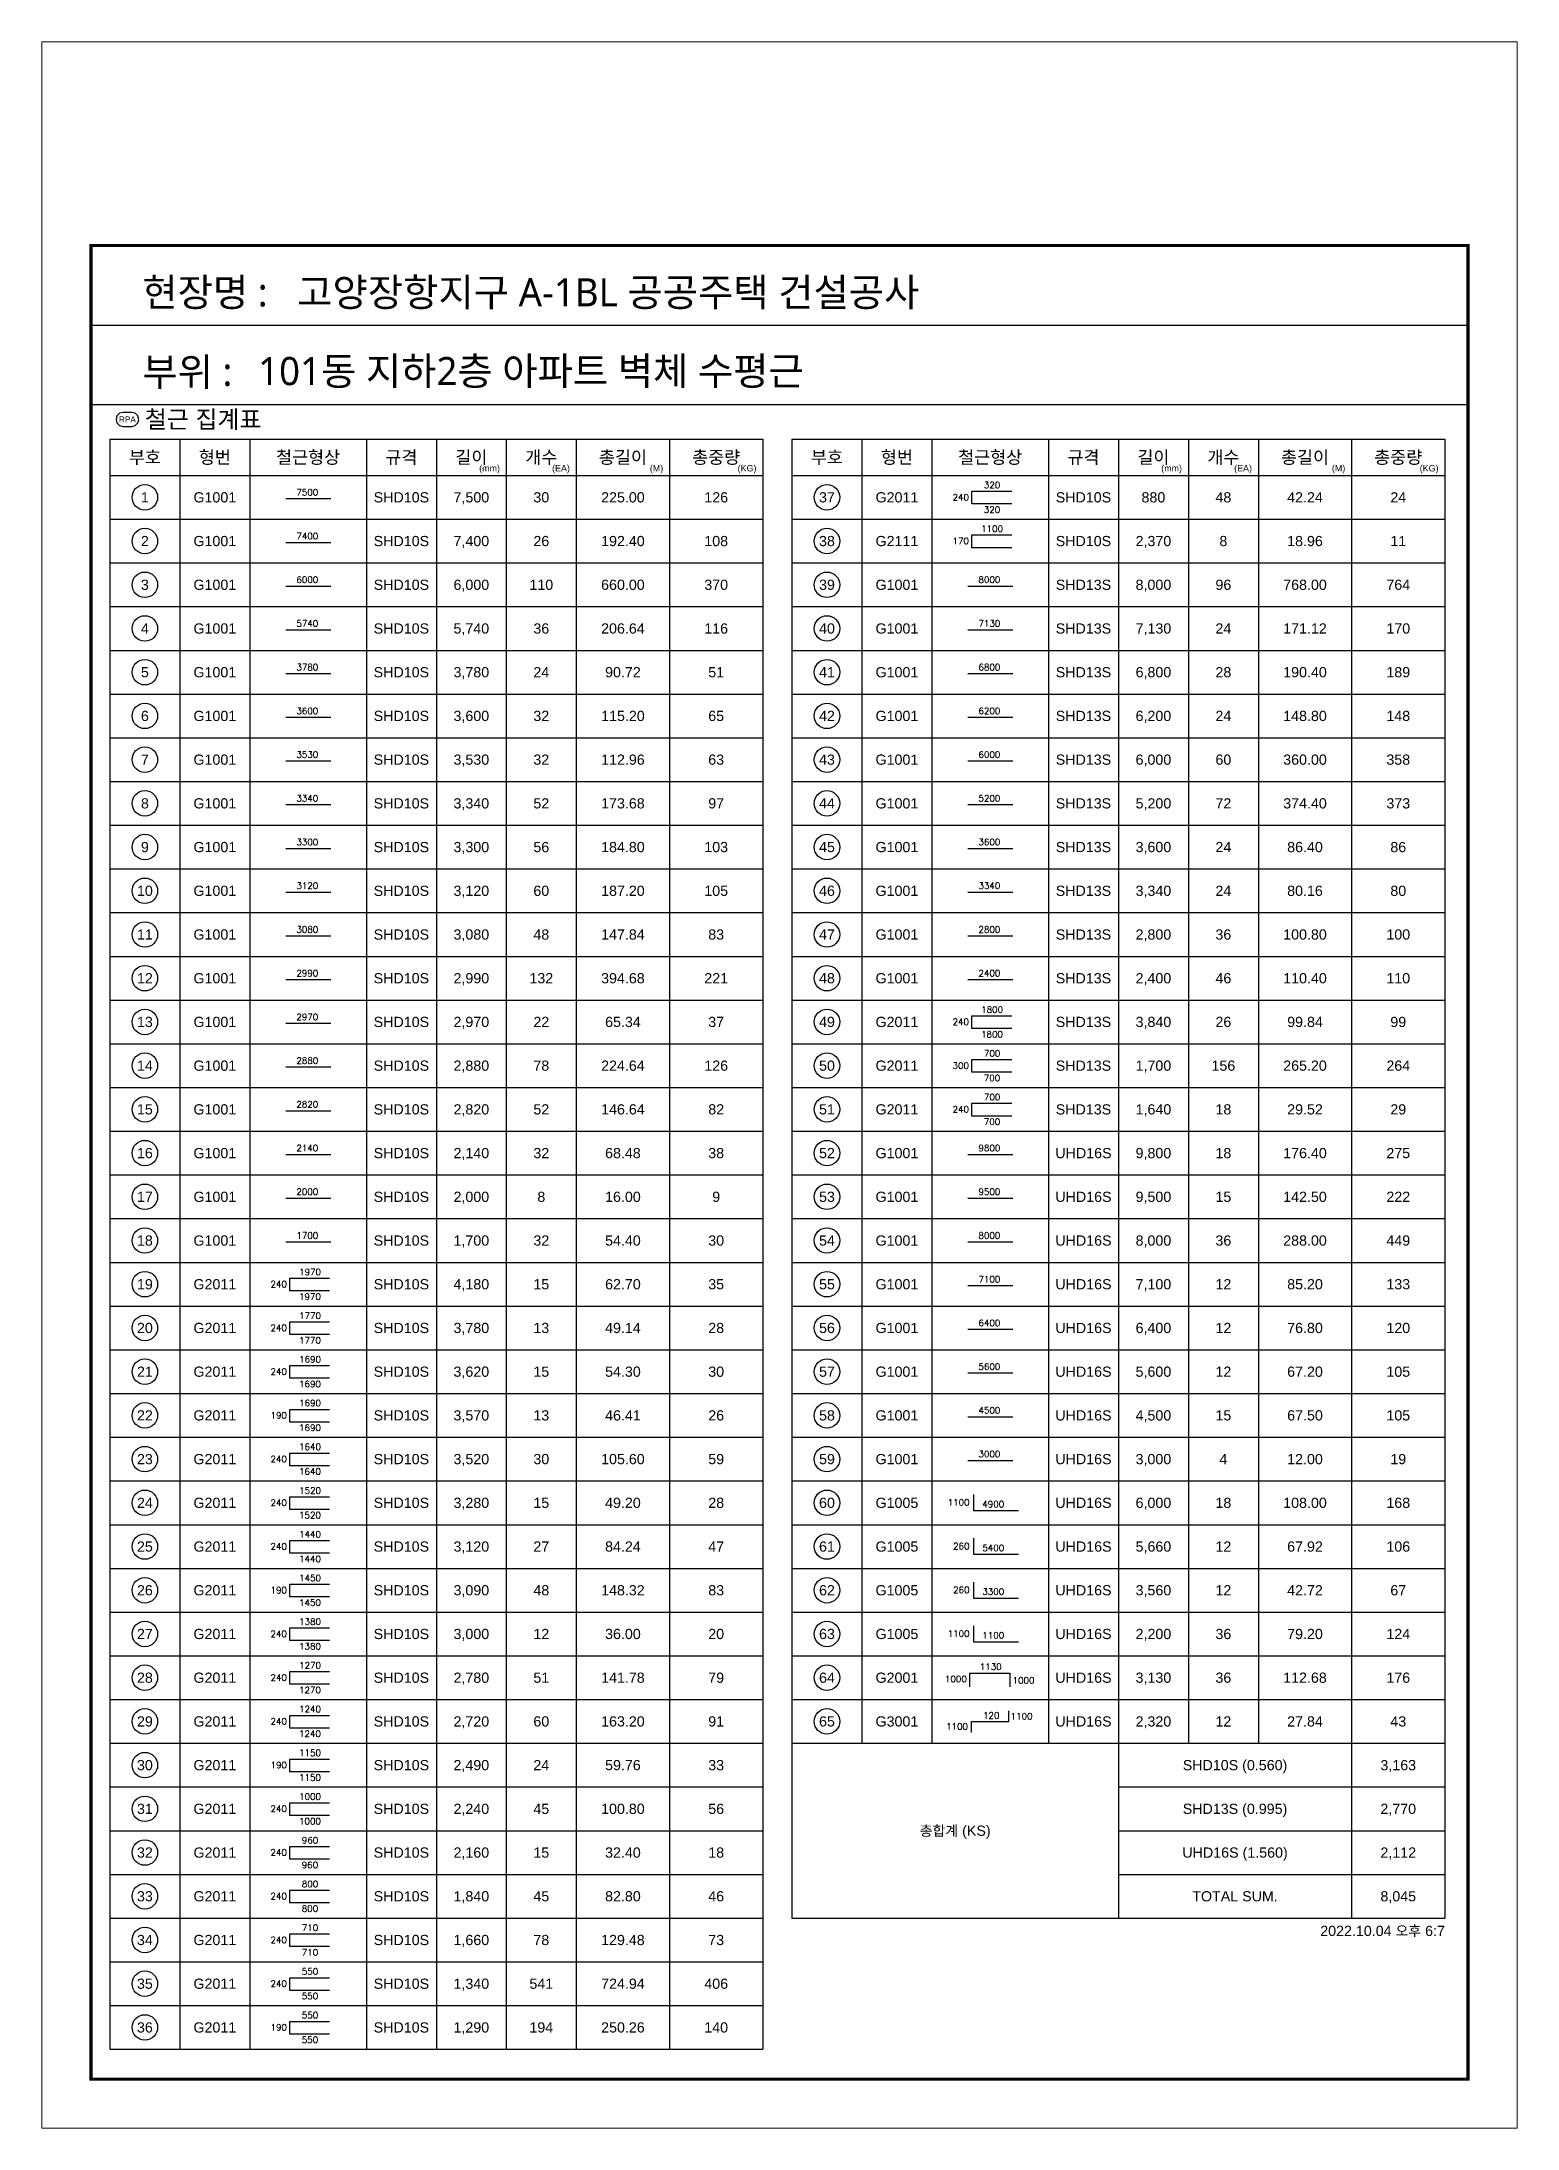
# Model space of a CAD drawing. Header units: millimetres. Extents: x 317501 to 2277231, y -321722 to 1186893.
# Drawn here: x 527621 to 543951, y -279958 to -256863 of the extents above; entities that cross this region are included whole.
import ezdxf
from ezdxf.enums import TextEntityAlignment as Align

# ---------------------------------------------------------------- set-up
doc = ezdxf.new("R2010")
doc.units = ezdxf.units.MM
doc.header["$LTSCALE"] = 57
for name, color, linetype in [('AMAC-TITLE', 7, 'Continuous'), ('FORM-L', 7, 'Continuous'), ('RP_DIM', 7, 'Continuous'), ('RP_TAG', 7, 'Continuous'), ('SHOPLINE', 7, 'Continuous'), ('XDIM', 7, 'Continuous')]:
    doc.layers.add(name, color=color, linetype=linetype)
doc.layers.add('TEXT', color=3, linetype='Continuous', lineweight=9)
doc.styles.add('RPWK1', font='arial.ttf', dxfattribs={"bigfont": 'whgtxt.shx'})
doc.styles.add('RPWK2', font='romans.shx', dxfattribs={"bigfont": 'whgtxt.shx'})
doc.styles.add('XRebar2', font='Romans.shx')
doc.styles.add('돋움', font='malgun.ttf')

msp = doc.modelspace()

# ---------------------------------------------------------------- texts
at = {"layer": 'AMAC-TITLE', "color": 2, "linetype": 'Continuous', "style": '돋움'}
msp.add_text('101동 지하2층 아파트 벽체 수평근', height=311.415, dxfattribs=at).set_placement((530015.6, -260664.3))
at = {"layer": 'RP_DIM', "color": 7, "linetype": 'Continuous', "ltscale": 100, "style": 'RPWK1'}
msp.add_text('철근 집계표', height=193.55, dxfattribs=at).set_placement((528762.5, -261043.1), align=Align.MIDDLE_LEFT)
for s, height, p in [('RPA', 64.52, (528568.9, -261043.1)), ('부호', 141.13, (528762.5, -261462.5)), ('형번', 141.13, (529536.7, -261462.5)), ('철근형상', 141.13, (530569, -261462.5)), ('규격', 141.13, (531601.2, -261462.5)), ('길이', 141.13, (532375.4, -261462.5)), ('개수', 141.13, (533149.6, -261462.5)), ('총길이', 141.13, (534052.9, -261462.5)), ('총중량', 141.13, (535085.1, -261462.5)), ('부호', 141.13, (536311, -261462.5)), ('형번', 141.13, (537085.2, -261462.5)), ('철근형상', 141.13, (538117.4, -261462.5)), ('규격', 141.13, (539149.7, -261462.5)), ('길이', 141.13, (539923.9, -261462.5)), ('개수', 141.13, (540698.1, -261462.5)), ('총길이', 141.13, (541601.4, -261462.5)), ('총중량', 141.13, (542633.6, -261462.5)), ('1', 112.9, (528762.5, -261906)), ('G1001', 112.9, (529536.7, -261906)), ('SHD10S', 112.9, (531601.2, -261906)), ('7,500', 112.9, (532375.4, -261906)), ('30', 112.9, (533149.6, -261906)), ('225.00', 112.9, (534052.9, -261906)), ('126', 112.9, (535085.1, -261906)), ('37', 112.9, (536311, -261906)), ('G2011', 112.9, (537085.2, -261906)), ('SHD10S', 112.9, (539149.7, -261906)), ('880', 112.9, (539923.9, -261906)), ('48', 112.9, (540698.1, -261906)), ('42.24', 112.9, (541601.4, -261906)), ('24', 112.9, (542633.6, -261906)), ('2', 112.9, (528762.5, -262389.9)), ('G1001', 112.9, (529536.7, -262389.9)), ('SHD10S', 112.9, (531601.2, -262389.9)), ('7,400', 112.9, (532375.4, -262389.9)), ('26', 112.9, (533149.6, -262389.9)), ('192.40', 112.9, (534052.9, -262389.9)), ('108', 112.9, (535085.1, -262389.9)), ('38', 112.9, (536311, -262389.9)), ('G2111', 112.9, (537085.2, -262389.9)), ('SHD10S', 112.9, (539149.7, -262389.9)), ('2,370', 112.9, (539923.9, -262389.9)), ('8', 112.9, (540698.1, -262389.9)), ('18.96', 112.9, (541601.4, -262389.9)), ('11', 112.9, (542633.6, -262389.9)), ('3', 112.9, (528762.5, -262873.8)), ('G1001', 112.9, (529536.7, -262873.8)), ('SHD10S', 112.9, (531601.2, -262873.8)), ('6,000', 112.9, (532375.4, -262873.8)), ('110', 112.9, (533149.6, -262873.8)), ('660.00', 112.9, (534052.9, -262873.8)), ('370', 112.9, (535085.1, -262873.8)), ('39', 112.9, (536311, -262873.8)), ('G1001', 112.9, (537085.2, -262873.8)), ('SHD13S', 112.9, (539149.7, -262873.8)), ('8,000', 112.9, (539923.9, -262873.8)), ('96', 112.9, (540698.1, -262873.8)), ('768.00', 112.9, (541601.4, -262873.8)), ('764', 112.9, (542633.6, -262873.8)), ('4', 112.9, (528762.5, -263357.6)), ('G1001', 112.9, (529536.7, -263357.6)), ('SHD10S', 112.9, (531601.2, -263357.6)), ('5,740', 112.9, (532375.4, -263357.6)), ('36', 112.9, (533149.6, -263357.6)), ('206.64', 112.9, (534052.9, -263357.6)), ('116', 112.9, (535085.1, -263357.6)), ('40', 112.9, (536311, -263357.6)), ('G1001', 112.9, (537085.2, -263357.6)), ('SHD13S', 112.9, (539149.7, -263357.6)), ('7,130', 112.9, (539923.9, -263357.6)), ('24', 112.9, (540698.1, -263357.6)), ('171.12', 112.9, (541601.4, -263357.6)), ('170', 112.9, (542633.6, -263357.6)), ('5', 112.9, (528762.5, -263841.5)), ('G1001', 112.9, (529536.7, -263841.5)), ('SHD10S', 112.9, (531601.2, -263841.5)), ('3,780', 112.9, (532375.4, -263841.5)), ('24', 112.9, (533149.6, -263841.5)), ('90.72', 112.9, (534052.9, -263841.5)), ('51', 112.9, (535085.1, -263841.5)), ('41', 112.9, (536311, -263841.5)), ('G1001', 112.9, (537085.2, -263841.5)), ('SHD13S', 112.9, (539149.7, -263841.5)), ('6,800', 112.9, (539923.9, -263841.5)), ('28', 112.9, (540698.1, -263841.5)), ('190.40', 112.9, (541601.4, -263841.5)), ('189', 112.9, (542633.6, -263841.5)), ('6', 112.9, (528762.5, -264325.4)), ('G1001', 112.9, (529536.7, -264325.4)), ('SHD10S', 112.9, (531601.2, -264325.4)), ('3,600', 112.9, (532375.4, -264325.4)), ('32', 112.9, (533149.6, -264325.4)), ('115.20', 112.9, (534052.9, -264325.4)), ('65', 112.9, (535085.1, -264325.4)), ('42', 112.9, (536311, -264325.4)), ('G1001', 112.9, (537085.2, -264325.4)), ('SHD13S', 112.9, (539149.7, -264325.4)), ('6,200', 112.9, (539923.9, -264325.4)), ('24', 112.9, (540698.1, -264325.4)), ('148.80', 112.9, (541601.4, -264325.4)), ('148', 112.9, (542633.6, -264325.4)), ('7', 112.9, (528762.5, -264809.3)), ('G1001', 112.9, (529536.7, -264809.3)), ('SHD10S', 112.9, (531601.2, -264809.3)), ('3,530', 112.9, (532375.4, -264809.3)), ('32', 112.9, (533149.6, -264809.3)), ('112.96', 112.9, (534052.9, -264809.3)), ('63', 112.9, (535085.1, -264809.3)), ('43', 112.9, (536311, -264809.3)), ('G1001', 112.9, (537085.2, -264809.3)), ('SHD13S', 112.9, (539149.7, -264809.3)), ('6,000', 112.9, (539923.9, -264809.3)), ('60', 112.9, (540698.1, -264809.3)), ('360.00', 112.9, (541601.4, -264809.3)), ('358', 112.9, (542633.6, -264809.3)), ('8', 112.9, (528762.5, -265293.2)), ('G1001', 112.9, (529536.7, -265293.2)), ('SHD10S', 112.9, (531601.2, -265293.2)), ('3,340', 112.9, (532375.4, -265293.2)), ('52', 112.9, (533149.6, -265293.2)), ('173.68', 112.9, (534052.9, -265293.2)), ('97', 112.9, (535085.1, -265293.2)), ('44', 112.9, (536311, -265293.2)), ('G1001', 112.9, (537085.2, -265293.2)), ('SHD13S', 112.9, (539149.7, -265293.2)), ('5,200', 112.9, (539923.9, -265293.2)), ('72', 112.9, (540698.1, -265293.2)), ('374.40', 112.9, (541601.4, -265293.2)), ('373', 112.9, (542633.6, -265293.2)), ('9', 112.9, (528762.5, -265777)), ('G1001', 112.9, (529536.7, -265777)), ('SHD10S', 112.9, (531601.2, -265777)), ('3,300', 112.9, (532375.4, -265777)), ('56', 112.9, (533149.6, -265777)), ('184.80', 112.9, (534052.9, -265777)), ('103', 112.9, (535085.1, -265777)), ('45', 112.9, (536311, -265777)), ('G1001', 112.9, (537085.2, -265777)), ('SHD13S', 112.9, (539149.7, -265777)), ('3,600', 112.9, (539923.9, -265777)), ('24', 112.9, (540698.1, -265777)), ('86.40', 112.9, (541601.4, -265777)), ('86', 112.9, (542633.6, -265777)), ('10', 112.9, (528762.5, -266260.9)), ('G1001', 112.9, (529536.7, -266260.9)), ('SHD10S', 112.9, (531601.2, -266260.9)), ('3,120', 112.9, (532375.4, -266260.9)), ('60', 112.9, (533149.6, -266260.9)), ('187.20', 112.9, (534052.9, -266260.9)), ('105', 112.9, (535085.1, -266260.9)), ('46', 112.9, (536311, -266260.9)), ('G1001', 112.9, (537085.2, -266260.9)), ('SHD13S', 112.9, (539149.7, -266260.9)), ('3,340', 112.9, (539923.9, -266260.9)), ('24', 112.9, (540698.1, -266260.9)), ('80.16', 112.9, (541601.4, -266260.9)), ('80', 112.9, (542633.6, -266260.9)), ('11', 112.9, (528762.5, -266744.8)), ('G1001', 112.9, (529536.7, -266744.8)), ('SHD10S', 112.9, (531601.2, -266744.8)), ('3,080', 112.9, (532375.4, -266744.8)), ('48', 112.9, (533149.6, -266744.8)), ('147.84', 112.9, (534052.9, -266744.8)), ('83', 112.9, (535085.1, -266744.8)), ('47', 112.9, (536311, -266744.8)), ('G1001', 112.9, (537085.2, -266744.8)), ('SHD13S', 112.9, (539149.7, -266744.8)), ('2,800', 112.9, (539923.9, -266744.8)), ('36', 112.9, (540698.1, -266744.8)), ('100.80', 112.9, (541601.4, -266744.8)), ('100', 112.9, (542633.6, -266744.8)), ('12', 112.9, (528762.5, -267228.7)), ('G1001', 112.9, (529536.7, -267228.7)), ('SHD10S', 112.9, (531601.2, -267228.7)), ('2,990', 112.9, (532375.4, -267228.7)), ('132', 112.9, (533149.6, -267228.7)), ('394.68', 112.9, (534052.9, -267228.7)), ('221', 112.9, (535085.1, -267228.7)), ('48', 112.9, (536311, -267228.7)), ('G1001', 112.9, (537085.2, -267228.7)), ('SHD13S', 112.9, (539149.7, -267228.7)), ('2,400', 112.9, (539923.9, -267228.7)), ('46', 112.9, (540698.1, -267228.7)), ('110.40', 112.9, (541601.4, -267228.7)), ('110', 112.9, (542633.6, -267228.7)), ('13', 112.9, (528762.5, -267712.5)), ('G1001', 112.9, (529536.7, -267712.5)), ('SHD10S', 112.9, (531601.2, -267712.5)), ('2,970', 112.9, (532375.4, -267712.5)), ('22', 112.9, (533149.6, -267712.5)), ('65.34', 112.9, (534052.9, -267712.5)), ('37', 112.9, (535085.1, -267712.5)), ('49', 112.9, (536311, -267712.5)), ('G2011', 112.9, (537085.2, -267712.5)), ('SHD13S', 112.9, (539149.7, -267712.5)), ('3,840', 112.9, (539923.9, -267712.5)), ('26', 112.9, (540698.1, -267712.5)), ('99.84', 112.9, (541601.4, -267712.5)), ('99', 112.9, (542633.6, -267712.5)), ('14', 112.9, (528762.5, -268196.4)), ('G1001', 112.9, (529536.7, -268196.4)), ('SHD10S', 112.9, (531601.2, -268196.4)), ('2,880', 112.9, (532375.4, -268196.4)), ('78', 112.9, (533149.6, -268196.4)), ('224.64', 112.9, (534052.9, -268196.4)), ('126', 112.9, (535085.1, -268196.4)), ('50', 112.9, (536311, -268196.4)), ('G2011', 112.9, (537085.2, -268196.4)), ('SHD13S', 112.9, (539149.7, -268196.4)), ('1,700', 112.9, (539923.9, -268196.4)), ('156', 112.9, (540698.1, -268196.4)), ('265.20', 112.9, (541601.4, -268196.4)), ('264', 112.9, (542633.6, -268196.4)), ('15', 112.9, (528762.5, -268680.3)), ('G1001', 112.9, (529536.7, -268680.3)), ('SHD10S', 112.9, (531601.2, -268680.3)), ('2,820', 112.9, (532375.4, -268680.3)), ('52', 112.9, (533149.6, -268680.3)), ('146.64', 112.9, (534052.9, -268680.3)), ('82', 112.9, (535085.1, -268680.3)), ('51', 112.9, (536311, -268680.3)), ('G2011', 112.9, (537085.2, -268680.3)), ('SHD13S', 112.9, (539149.7, -268680.3)), ('1,640', 112.9, (539923.9, -268680.3)), ('18', 112.9, (540698.1, -268680.3)), ('29.52', 112.9, (541601.4, -268680.3)), ('29', 112.9, (542633.6, -268680.3)), ('16', 112.9, (528762.5, -269164.2)), ('G1001', 112.9, (529536.7, -269164.2)), ('SHD10S', 112.9, (531601.2, -269164.2)), ('2,140', 112.9, (532375.4, -269164.2)), ('32', 112.9, (533149.6, -269164.2)), ('68.48', 112.9, (534052.9, -269164.2)), ('38', 112.9, (535085.1, -269164.2)), ('52', 112.9, (536311, -269164.2)), ('G1001', 112.9, (537085.2, -269164.2)), ('UHD16S', 112.9, (539149.7, -269164.2)), ('9,800', 112.9, (539923.9, -269164.2)), ('18', 112.9, (540698.1, -269164.2)), ('176.40', 112.9, (541601.4, -269164.2)), ('275', 112.9, (542633.6, -269164.2)), ('17', 112.9, (528762.5, -269648.1)), ('G1001', 112.9, (529536.7, -269648.1)), ('SHD10S', 112.9, (531601.2, -269648.1)), ('2,000', 112.9, (532375.4, -269648.1)), ('8', 112.9, (533149.6, -269648.1)), ('16.00', 112.9, (534052.9, -269648.1)), ('9', 112.9, (535085.1, -269648.1)), ('53', 112.9, (536311, -269648.1)), ('G1001', 112.9, (537085.2, -269648.1)), ('UHD16S', 112.9, (539149.7, -269648.1)), ('9,500', 112.9, (539923.9, -269648.1)), ('15', 112.9, (540698.1, -269648.1)), ('142.50', 112.9, (541601.4, -269648.1)), ('222', 112.9, (542633.6, -269648.1)), ('18', 112.9, (528762.5, -270131.9)), ('G1001', 112.9, (529536.7, -270131.9)), ('SHD10S', 112.9, (531601.2, -270131.9)), ('1,700', 112.9, (532375.4, -270131.9)), ('32', 112.9, (533149.6, -270131.9)), ('54.40', 112.9, (534052.9, -270131.9)), ('30', 112.9, (535085.1, -270131.9)), ('54', 112.9, (536311, -270131.9)), ('G1001', 112.9, (537085.2, -270131.9)), ('UHD16S', 112.9, (539149.7, -270131.9)), ('8,000', 112.9, (539923.9, -270131.9)), ('36', 112.9, (540698.1, -270131.9)), ('288.00', 112.9, (541601.4, -270131.9)), ('449', 112.9, (542633.6, -270131.9)), ('19', 112.9, (528762.5, -270615.8)), ('G2011', 112.9, (529536.7, -270615.8)), ('SHD10S', 112.9, (531601.2, -270615.8)), ('4,180', 112.9, (532375.4, -270615.8)), ('15', 112.9, (533149.6, -270615.8)), ('62.70', 112.9, (534052.9, -270615.8)), ('35', 112.9, (535085.1, -270615.8)), ('55', 112.9, (536311, -270615.8)), ('G1001', 112.9, (537085.2, -270615.8)), ('UHD16S', 112.9, (539149.7, -270615.8)), ('7,100', 112.9, (539923.9, -270615.8)), ('12', 112.9, (540698.1, -270615.8)), ('85.20', 112.9, (541601.4, -270615.8)), ('133', 112.9, (542633.6, -270615.8)), ('20', 112.9, (528762.5, -271099.7)), ('G2011', 112.9, (529536.7, -271099.7)), ('SHD10S', 112.9, (531601.2, -271099.7)), ('3,780', 112.9, (532375.4, -271099.7)), ('13', 112.9, (533149.6, -271099.7)), ('49.14', 112.9, (534052.9, -271099.7)), ('28', 112.9, (535085.1, -271099.7)), ('56', 112.9, (536311, -271099.7)), ('G1001', 112.9, (537085.2, -271099.7)), ('UHD16S', 112.9, (539149.7, -271099.7)), ('6,400', 112.9, (539923.9, -271099.7)), ('12', 112.9, (540698.1, -271099.7)), ('76.80', 112.9, (541601.4, -271099.7)), ('120', 112.9, (542633.6, -271099.7)), ('21', 112.9, (528762.5, -271583.6)), ('G2011', 112.9, (529536.7, -271583.6)), ('SHD10S', 112.9, (531601.2, -271583.6)), ('3,620', 112.9, (532375.4, -271583.6)), ('15', 112.9, (533149.6, -271583.6)), ('54.30', 112.9, (534052.9, -271583.6)), ('30', 112.9, (535085.1, -271583.6)), ('57', 112.9, (536311, -271583.6)), ('G1001', 112.9, (537085.2, -271583.6)), ('UHD16S', 112.9, (539149.7, -271583.6)), ('5,600', 112.9, (539923.9, -271583.6)), ('12', 112.9, (540698.1, -271583.6)), ('67.20', 112.9, (541601.4, -271583.6)), ('105', 112.9, (542633.6, -271583.6)), ('22', 112.9, (528762.5, -272067.4)), ('G2011', 112.9, (529536.7, -272067.4)), ('SHD10S', 112.9, (531601.2, -272067.4)), ('3,570', 112.9, (532375.4, -272067.4)), ('13', 112.9, (533149.6, -272067.4)), ('46.41', 112.9, (534052.9, -272067.4)), ('26', 112.9, (535085.1, -272067.4)), ('58', 112.9, (536311, -272067.4)), ('G1001', 112.9, (537085.2, -272067.4)), ('UHD16S', 112.9, (539149.7, -272067.4)), ('4,500', 112.9, (539923.9, -272067.4)), ('15', 112.9, (540698.1, -272067.4)), ('67.50', 112.9, (541601.4, -272067.4)), ('105', 112.9, (542633.6, -272067.4)), ('23', 112.9, (528762.5, -272551.3)), ('G2011', 112.9, (529536.7, -272551.3)), ('SHD10S', 112.9, (531601.2, -272551.3)), ('3,520', 112.9, (532375.4, -272551.3)), ('30', 112.9, (533149.6, -272551.3)), ('105.60', 112.9, (534052.9, -272551.3)), ('59', 112.9, (535085.1, -272551.3)), ('59', 112.9, (536311, -272551.3)), ('G1001', 112.9, (537085.2, -272551.3)), ('UHD16S', 112.9, (539149.7, -272551.3)), ('3,000', 112.9, (539923.9, -272551.3)), ('4', 112.9, (540698.1, -272551.3)), ('12.00', 112.9, (541601.4, -272551.3)), ('19', 112.9, (542633.6, -272551.3)), ('24', 112.9, (528762.5, -273035.2)), ('G2011', 112.9, (529536.7, -273035.2)), ('SHD10S', 112.9, (531601.2, -273035.2)), ('3,280', 112.9, (532375.4, -273035.2)), ('15', 112.9, (533149.6, -273035.2)), ('49.20', 112.9, (534052.9, -273035.2)), ('28', 112.9, (535085.1, -273035.2)), ('60', 112.9, (536311, -273035.2)), ('G1005', 112.9, (537085.2, -273035.2)), ('UHD16S', 112.9, (539149.7, -273035.2)), ('6,000', 112.9, (539923.9, -273035.2)), ('18', 112.9, (540698.1, -273035.2)), ('108.00', 112.9, (541601.4, -273035.2)), ('168', 112.9, (542633.6, -273035.2)), ('25', 112.9, (528762.5, -273519.1)), ('G2011', 112.9, (529536.7, -273519.1)), ('SHD10S', 112.9, (531601.2, -273519.1)), ('3,120', 112.9, (532375.4, -273519.1)), ('27', 112.9, (533149.6, -273519.1)), ('84.24', 112.9, (534052.9, -273519.1)), ('47', 112.9, (535085.1, -273519.1)), ('61', 112.9, (536311, -273519.1)), ('G1005', 112.9, (537085.2, -273519.1)), ('UHD16S', 112.9, (539149.7, -273519.1)), ('5,660', 112.9, (539923.9, -273519.1)), ('12', 112.9, (540698.1, -273519.1)), ('67.92', 112.9, (541601.4, -273519.1)), ('106', 112.9, (542633.6, -273519.1)), ('26', 112.9, (528762.5, -274003)), ('G2011', 112.9, (529536.7, -274003)), ('SHD10S', 112.9, (531601.2, -274003)), ('3,090', 112.9, (532375.4, -274003)), ('48', 112.9, (533149.6, -274003)), ('148.32', 112.9, (534052.9, -274003)), ('83', 112.9, (535085.1, -274003)), ('62', 112.9, (536311, -274003)), ('G1005', 112.9, (537085.2, -274003)), ('UHD16S', 112.9, (539149.7, -274003)), ('3,560', 112.9, (539923.9, -274003)), ('12', 112.9, (540698.1, -274003)), ('42.72', 112.9, (541601.4, -274003)), ('67', 112.9, (542633.6, -274003)), ('27', 112.9, (528762.5, -274486.8)), ('G2011', 112.9, (529536.7, -274486.8)), ('SHD10S', 112.9, (531601.2, -274486.8)), ('3,000', 112.9, (532375.4, -274486.8)), ('12', 112.9, (533149.6, -274486.8)), ('36.00', 112.9, (534052.9, -274486.8)), ('20', 112.9, (535085.1, -274486.8)), ('63', 112.9, (536311, -274486.8)), ('G1005', 112.9, (537085.2, -274486.8)), ('UHD16S', 112.9, (539149.7, -274486.8)), ('2,200', 112.9, (539923.9, -274486.8)), ('36', 112.9, (540698.1, -274486.8)), ('79.20', 112.9, (541601.4, -274486.8)), ('124', 112.9, (542633.6, -274486.8)), ('28', 112.9, (528762.5, -274970.7)), ('G2011', 112.9, (529536.7, -274970.7)), ('SHD10S', 112.9, (531601.2, -274970.7)), ('2,780', 112.9, (532375.4, -274970.7)), ('51', 112.9, (533149.6, -274970.7)), ('141.78', 112.9, (534052.9, -274970.7)), ('79', 112.9, (535085.1, -274970.7)), ('64', 112.9, (536311, -274970.7)), ('G2001', 112.9, (537085.2, -274970.7)), ('UHD16S', 112.9, (539149.7, -274970.7)), ('3,130', 112.9, (539923.9, -274970.7)), ('36', 112.9, (540698.1, -274970.7)), ('112.68', 112.9, (541601.4, -274970.7)), ('176', 112.9, (542633.6, -274970.7)), ('29', 112.9, (528762.5, -275454.6)), ('G2011', 112.9, (529536.7, -275454.6)), ('SHD10S', 112.9, (531601.2, -275454.6)), ('2,720', 112.9, (532375.4, -275454.6)), ('60', 112.9, (533149.6, -275454.6)), ('163.20', 112.9, (534052.9, -275454.6)), ('91', 112.9, (535085.1, -275454.6)), ('65', 112.9, (536311, -275454.6)), ('G3001', 112.9, (537085.2, -275454.6)), ('UHD16S', 112.9, (539149.7, -275454.6)), ('2,320', 112.9, (539923.9, -275454.6)), ('12', 112.9, (540698.1, -275454.6)), ('27.84', 112.9, (541601.4, -275454.6)), ('43', 112.9, (542633.6, -275454.6)), ('30', 112.9, (528762.5, -275938.5)), ('G2011', 112.9, (529536.7, -275938.5)), ('SHD10S', 112.9, (531601.2, -275938.5)), ('2,490', 112.9, (532375.4, -275938.5)), ('24', 112.9, (533149.6, -275938.5)), ('59.76', 112.9, (534052.9, -275938.5)), ('33', 112.9, (535085.1, -275938.5)), ('SHD10S (0.560)', 112.905, (540827.2, -275938.5)), ('3,163', 112.9, (542633.6, -275938.5)), ('31', 112.9, (528762.5, -276422.3)), ('G2011', 112.9, (529536.7, -276422.3)), ('SHD10S', 112.9, (531601.2, -276422.3)), ('2,240', 112.9, (532375.4, -276422.3)), ('45', 112.9, (533149.6, -276422.3)), ('100.80', 112.9, (534052.9, -276422.3)), ('56', 112.9, (535085.1, -276422.3)), ('SHD13S (0.995)', 112.905, (540827.2, -276422.3)), ('2,770', 112.9, (542633.6, -276422.3)), ('총합계 (KS)', 112.9, (537730.3, -276664.3)), ('32', 112.9, (528762.5, -276906.2)), ('G2011', 112.9, (529536.7, -276906.2)), ('SHD10S', 112.9, (531601.2, -276906.2)), ('2,160', 112.9, (532375.4, -276906.2)), ('15', 112.9, (533149.6, -276906.2)), ('32.40', 112.9, (534052.9, -276906.2)), ('18', 112.9, (535085.1, -276906.2)), ('UHD16S (1.560)', 112.905, (540827.2, -276906.2)), ('2,112', 112.9, (542633.6, -276906.2)), ('33', 112.9, (528762.5, -277390.1)), ('G2011', 112.9, (529536.7, -277390.1)), ('SHD10S', 112.9, (531601.2, -277390.1)), ('1,840', 112.9, (532375.4, -277390.1)), ('45', 112.9, (533149.6, -277390.1)), ('82.80', 112.9, (534052.9, -277390.1)), ('46', 112.9, (535085.1, -277390.1)), ('TOTAL SUM.', 112.9, (540827.2, -277390.1)), ('8,045', 112.9, (542633.6, -277390.1)), ('34', 112.9, (528762.5, -277874)), ('G2011', 112.9, (529536.7, -277874)), ('SHD10S', 112.9, (531601.2, -277874)), ('1,660', 112.9, (532375.4, -277874)), ('78', 112.9, (533149.6, -277874)), ('129.48', 112.9, (534052.9, -277874)), ('73', 112.9, (535085.1, -277874)), ('35', 112.9, (528762.5, -278357.9)), ('G2011', 112.9, (529536.7, -278357.9)), ('SHD10S', 112.9, (531601.2, -278357.9)), ('1,340', 112.9, (532375.4, -278357.9)), ('541', 112.9, (533149.6, -278357.9)), ('724.94', 112.9, (534052.9, -278357.9)), ('406', 112.9, (535085.1, -278357.9)), ('36', 112.9, (528762.5, -278841.7)), ('G2011', 112.9, (529536.7, -278841.7)), ('SHD10S', 112.9, (531601.2, -278841.7)), ('1,290', 112.9, (532375.4, -278841.7)), ('194', 112.9, (533149.6, -278841.7)), ('250.26', 112.9, (534052.9, -278841.7)), ('140', 112.9, (535085.1, -278841.7))]:
    msp.add_text(s, height=height, dxfattribs=at).set_placement(p, align=Align.MIDDLE_CENTER)
for s, p in [('(mm)', (532692, -261640.6)), ('(EA)', (533466.2, -261640.6)), ('(M)', (534498.4, -261640.6)), ('(KG)', (535530.7, -261640.6)), ('(mm)', (540240.5, -261640.6)), ('(EA)', (541014.7, -261640.6)), ('(M)', (542046.9, -261640.6)), ('(KG)', (543079.2, -261640.6))]:
    msp.add_text(s, height=70.57, dxfattribs=at).set_placement(p, align=Align.BOTTOM_RIGHT)
msp.add_text('2022.10.04 오후 6:7', height=112.905, dxfattribs=at).set_placement((543149.8, -277716.7), align=Align.TOP_RIGHT)

# ---------------------------------------------------------------- blocks, each defined once
blk = doc.blocks.new('zsdfhetshts')
blk.add_lwpolyline([(0, 0), (15120, 0), (15120, 21384), (0, 21384)], close=True)
at = {"layer": 'FORM-L', "const_width": 32.6}
blk.add_lwpolyline([(504, 504), (14616, 504), (14616, 19296), (504, 19296)], close=True, dxfattribs=at)
at = {"layer": 'SHOPLINE'}
blk.add_line((504, 18480), (14625, 18480), dxfattribs=at)
blk.add_lwpolyline([(504, 19296), (14616, 19296), (14616, 17664), (504, 17664)], close=True, dxfattribs=at)
at = {"layer": 'AMAC-TITLE', "color": 3, "linetype": 'Continuous', "style": '돋움'}
for s, height, p in [('현장명 :', 288.3, (1031, 18672)), ('고양장항지구 A-1BL 공공주택 건설공사', 288.35, (2618, 18672)), ('부위 :', 288.3, (1031, 17857))]:
    blk.add_text(s, height=height, dxfattribs=at).set_placement(p)
blk = doc.blocks.new('DHS_G1001')
at = {"layer": 'XDIM', "color": 1, "linetype": 'Continuous', "ltscale": 2.91412e-318}
blk.add_lwpolyline([(-768, -45), (780, -45)], dxfattribs=at)
at = {"layer": 'XDIM', "color": 3, "linetype": 'Continuous', "ltscale": 2.91412e-318, "style": 'XRebar2'}
blk.add_attdef('A', text='', height=219, dxfattribs=at).set_placement((-27, -3), align=Align.BOTTOM_CENTER)
blk = doc.blocks.new('DHS_G2011')
at = {"layer": 'XDIM', "color": 1, "linetype": 'Continuous', "ltscale": 2.97888e-317}
blk.add_lwpolyline([(738, -228), (-633, -228), (-633, 207), (738, 207)], dxfattribs=at)
at = {"layer": 'XDIM', "color": 3, "linetype": 'Continuous', "ltscale": 2.97888e-317, "style": 'XRebar2'}
blk.add_attdef('B', text='', height=219, dxfattribs=at).set_placement((-726, 3), align=Align.MIDDLE_RIGHT)
blk.add_attdef('C', text='', height=219, dxfattribs=at).set_placement((66, 246), align=Align.BOTTOM_CENTER)
blk.add_attdef('A', text='', height=219, dxfattribs=at).set_placement((63, -315), align=Align.TOP_CENTER)
blk = doc.blocks.new('DHS_G2111')
at = {"layer": 'RP_TAG', "color": 0, "linetype": 'Continuous', "ltscale": 100}
blk.add_lwpolyline([(738.2862, -230.0696), (-633.6138, -230.0696), (-633.6138, 208.2304), (738.2862, 208.2304)], dxfattribs=at)
at = {"layer": 'RP_TAG', "color": 0, "linetype": 'Continuous', "ltscale": 100, "style": 'RPWK2'}
for tag, height, p in [('B', 218.75, (-728.1138, 3.0304)), ('C', 0.1, (0, 0))]:
    blk.add_attdef(tag, text='', height=height, dxfattribs=at).set_placement(p, align=Align.MIDDLE_RIGHT)
blk.add_attdef('A', text='', height=218.75, dxfattribs=at).set_placement((65.9862, 245.4304), align=Align.BOTTOM_CENTER)
blk = doc.blocks.new('DHS_G1005')
at = {"layer": 'XDIM', "color": 1, "linetype": 'Continuous', "ltscale": 2.91412e-318}
blk.add_lwpolyline([(-573, 282), (-573, -267), (975, -267)], dxfattribs=at)
at = {"layer": 'XDIM', "color": 3, "linetype": 'Continuous', "ltscale": 2.91412e-318, "style": 'XRebar2'}
blk.add_attdef('A', text='', height=219, dxfattribs=at).set_placement((-708, -162), align=Align.BOTTOM_RIGHT)
blk.add_attdef('B', text='', height=219, dxfattribs=at).set_placement((105, -222), align=Align.BOTTOM_CENTER)
blk = doc.blocks.new('DHS_G2001')
at = {"layer": 'XDIM', "color": 1, "linetype": 'Continuous', "ltscale": 2.97888e-317}
blk.add_lwpolyline([(-699, -318), (-699, 156), (672, 156), (672, -318)], dxfattribs=at)
at = {"layer": 'XDIM', "color": 3, "linetype": 'Continuous', "ltscale": 2.97888e-317, "style": 'XRebar2'}
blk.add_attdef('A', text='', height=219, dxfattribs=at).set_placement((-801, -45), align=Align.MIDDLE_RIGHT)
blk.add_attdef('B', text='', height=219, dxfattribs=at).set_placement((18, 201), align=Align.BOTTOM_CENTER)
blk.add_attdef('C', text='', height=219, dxfattribs=at).set_placement((768, -93), align=Align.MIDDLE_LEFT)
blk = doc.blocks.new('DHS_G3001')
at = {"layer": 'XDIM', "color": 1, "linetype": 'Continuous', "ltscale": 2.97888e-317}
blk.add_lwpolyline([(-639, -378), (-639, -9), (642, -9), (642, 360)], dxfattribs=at)
at = {"layer": 'XDIM', "color": 3, "linetype": 'Continuous', "ltscale": 2.97888e-317, "style": 'XRebar2'}
blk.add_attdef('B', text='', height=219, dxfattribs=at).set_placement((36, 27), align=Align.BOTTOM_CENTER)
blk.add_attdef('C', text='', height=219, dxfattribs=at).set_placement((702, 177), align=Align.MIDDLE_LEFT)
blk.add_attdef('A', text='', height=219, dxfattribs=at).set_placement((-762, -174), align=Align.MIDDLE_RIGHT)

# ---------------------------------------------------------------- linework, layer by layer
at = {"layer": 'RP_DIM', "color": 253, "linetype": 'Continuous', "ltscale": 100}
for p, q in [((528568.9, -261043.1), (528569.9, -261043.1)), ((528568.9, -261043.1), (528569.9, -261043.1)), ((528568.9, -261043.1), (528569.9, -261043.1)), ((528568.9, -261043.1), (528569.9, -261043.1)), ((528375.4, -261260.8), (535601.3, -261260.8)), ((528375.4, -261260.8), (528375.4, -279083.7)), ((529149.6, -261260.8), (529149.6, -261664.1)), ((529923.8, -261260.8), (529923.8, -261664.1)), ((531214.1, -261260.8), (531214.1, -261664.1)), ((531988.3, -261260.8), (531988.3, -261664.1)), ((532762.5, -261260.8), (532762.5, -261664.1)), ((533536.7, -261260.8), (533536.7, -261664.1)), ((534569, -261260.8), (534569, -261664.1)), ((535601.3, -261260.8), (535601.3, -261664.1)), ((535601.3, -261260.8), (535601.3, -279083.7)), ((535923.9, -261260.8), (543149.8, -261260.8)), ((535923.9, -261260.8), (535923.9, -277632)), ((536698.1, -261260.8), (536698.1, -261664.1)), ((537472.3, -261260.8), (537472.3, -261664.1)), ((538762.6, -261260.8), (538762.6, -261664.1)), ((539536.8, -261260.8), (539536.8, -261664.1)), ((540311, -261260.8), (540311, -261664.1)), ((541085.2, -261260.8), (541085.2, -261664.1)), ((542117.5, -261260.8), (542117.5, -261664.1)), ((543149.8, -261260.8), (543149.8, -261664.1)), ((543149.8, -261260.8), (543149.8, -277632)), ((528375.4, -261664.1), (535601.3, -261664.1)), ((529149.6, -261664.1), (529149.6, -279083.7)), ((529923.8, -261664.1), (529923.8, -279083.7)), ((531214.1, -261664.1), (531214.1, -279083.7)), ((531988.3, -261664.1), (531988.3, -279083.7)), ((532762.5, -261664.1), (532762.5, -279083.7)), ((533536.7, -261664.1), (533536.7, -279083.7)), ((534569, -261664.1), (534569, -279083.7)), ((535923.9, -261664.1), (543149.8, -261664.1)), ((536698.1, -261664.1), (536698.1, -275696.5)), ((537472.3, -261664.1), (537472.3, -275696.5)), ((538762.6, -261664.1), (538762.6, -275696.5)), ((539536.8, -261664.1), (539536.8, -277632)), ((540311, -261664.1), (540311, -275696.5)), ((541085.2, -261664.1), (541085.2, -275696.5)), ((542117.5, -261664.1), (542117.5, -277632)), ((528375.4, -262148), (535601.3, -262148)), ((535923.9, -262148), (543149.8, -262148)), ((528375.4, -262631.8), (535601.3, -262631.8)), ((535923.9, -262631.8), (543149.8, -262631.8)), ((528375.4, -263115.7), (535601.3, -263115.7)), ((535923.9, -263115.7), (543149.8, -263115.7)), ((528375.4, -263599.6), (535601.3, -263599.6)), ((535923.9, -263599.6), (543149.8, -263599.6)), ((528375.4, -264083.5), (535601.3, -264083.5)), ((535923.9, -264083.5), (543149.8, -264083.5)), ((528375.4, -264567.3), (535601.3, -264567.3)), ((535923.9, -264567.3), (543149.8, -264567.3)), ((528375.4, -265051.2), (535601.3, -265051.2)), ((535923.9, -265051.2), (543149.8, -265051.2)), ((528375.4, -265535.1), (535601.3, -265535.1)), ((535923.9, -265535.1), (543149.8, -265535.1)), ((528375.4, -266019), (535601.3, -266019)), ((535923.9, -266019), (543149.8, -266019)), ((528375.4, -266502.9), (535601.3, -266502.9)), ((535923.9, -266502.9), (543149.8, -266502.9)), ((528375.4, -266986.7), (535601.3, -266986.7)), ((535923.9, -266986.7), (543149.8, -266986.7)), ((528375.4, -267470.6), (535601.3, -267470.6)), ((535923.9, -267470.6), (543149.8, -267470.6)), ((528375.4, -267954.5), (535601.3, -267954.5)), ((535923.9, -267954.5), (543149.8, -267954.5)), ((528375.4, -268438.4), (535601.3, -268438.4)), ((535923.9, -268438.4), (543149.8, -268438.4)), ((528375.4, -268922.2), (535601.3, -268922.2)), ((535923.9, -268922.2), (543149.8, -268922.2)), ((528375.4, -269406.1), (535601.3, -269406.1)), ((535923.9, -269406.1), (543149.8, -269406.1)), ((528375.4, -269890), (535601.3, -269890)), ((535923.9, -269890), (543149.8, -269890)), ((528375.4, -270373.9), (535601.3, -270373.9)), ((535923.9, -270373.9), (543149.8, -270373.9)), ((528375.4, -270857.8), (535601.3, -270857.8)), ((535923.9, -270857.8), (543149.8, -270857.8)), ((528375.4, -271341.6), (535601.3, -271341.6)), ((535923.9, -271341.6), (543149.8, -271341.6)), ((528375.4, -271825.5), (535601.3, -271825.5)), ((535923.9, -271825.5), (543149.8, -271825.5)), ((528375.4, -272309.4), (535601.3, -272309.4)), ((535923.9, -272309.4), (543149.8, -272309.4)), ((528375.4, -272793.3), (535601.3, -272793.3)), ((535923.9, -272793.3), (543149.8, -272793.3)), ((528375.4, -273277.1), (535601.3, -273277.1)), ((535923.9, -273277.1), (543149.8, -273277.1)), ((528375.4, -273761), (535601.3, -273761)), ((535923.9, -273761), (543149.8, -273761)), ((528375.4, -274244.9), (535601.3, -274244.9)), ((535923.9, -274244.9), (543149.8, -274244.9)), ((528375.4, -274728.8), (535601.3, -274728.8)), ((535923.9, -274728.8), (543149.8, -274728.8)), ((528375.4, -275212.6), (535601.3, -275212.6)), ((535923.9, -275212.6), (543149.8, -275212.6)), ((528375.4, -275696.5), (535601.3, -275696.5)), ((535923.9, -275696.5), (543149.8, -275696.5)), ((528375.4, -276180.4), (535601.3, -276180.4)), ((539536.8, -276180.4), (543149.8, -276180.4)), ((528375.4, -276664.3), (535601.3, -276664.3)), ((539536.8, -276664.3), (543149.8, -276664.3)), ((528375.4, -277148.2), (535601.3, -277148.2)), ((539536.8, -277148.2), (543149.8, -277148.2)), ((528375.4, -277632), (535601.3, -277632)), ((535923.9, -277632), (543149.8, -277632)), ((528375.4, -278115.9), (535601.3, -278115.9)), ((528375.4, -278599.8), (535601.3, -278599.8)), ((528375.4, -279083.7), (535601.3, -279083.7))]:
    msp.add_line(p, q, dxfattribs=at)
at = {"layer": 'RP_DIM', "color": 7, "linetype": 'Continuous', "ltscale": 100}
msp.add_lwpolyline([(528520.5, -261120.5), (528617.3, -261120.5), (528656, -261110.1), (528684.4, -261081.8), (528694.7, -261043.1), (528684.4, -261004.4), (528656, -260976.1), (528617.3, -260965.7), (528520.5, -260965.7), (528481.8, -260976.1), (528453.5, -261004.4), (528443.1, -261043.1), (528453.5, -261081.8), (528481.8, -261110.1), (528520.5, -261120.5)], dxfattribs=at)
for centre in [(528762.5, -261906), (536311, -261906), (528762.5, -262389.9), (536311, -262389.9), (528762.5, -262873.8), (536311, -262873.8), (528762.5, -263357.6), (536311, -263357.6), (528762.5, -263841.5), (536311, -263841.5), (528762.5, -264325.4), (536311, -264325.4), (528762.5, -264809.3), (536311, -264809.3), (528762.5, -265293.2), (536311, -265293.2), (528762.5, -265777), (536311, -265777), (528762.5, -266260.9), (536311, -266260.9), (528762.5, -266744.8), (536311, -266744.8), (528762.5, -267228.7), (536311, -267228.7), (528762.5, -267712.5), (536311, -267712.5), (528762.5, -268196.4), (536311, -268196.4), (528762.5, -268680.3), (536311, -268680.3), (528762.5, -269164.2), (536311, -269164.2), (528762.5, -269648.1), (536311, -269648.1), (528762.5, -270131.9), (536311, -270131.9), (528762.5, -270615.8), (536311, -270615.8), (528762.5, -271099.7), (536311, -271099.7), (528762.5, -271583.6), (536311, -271583.6), (528762.5, -272067.4), (536311, -272067.4), (528762.5, -272551.3), (536311, -272551.3), (528762.5, -273035.2), (536311, -273035.2), (528762.5, -273519.1), (536311, -273519.1), (528762.5, -274003), (536311, -274003), (528762.5, -274486.8), (536311, -274486.8), (528762.5, -274970.7), (536311, -274970.7), (528762.5, -275454.6), (536311, -275454.6), (528762.5, -275938.5), (528762.5, -276422.3), (528762.5, -276906.2), (528762.5, -277390.1), (528762.5, -277874), (528762.5, -278357.9), (528762.5, -278841.7)]:
    msp.add_circle(centre, 141.1, dxfattribs=at)
at = {"layer": 'RP_DIM', "color": 253, "linetype": 'Continuous', "ltscale": 100}
for points in [[(528375.4, -261260.8), (528375.5, -261260.8), (528375.4, -261260.8)], [(535923.9, -261260.8), (535924, -261260.8), (535923.9, -261260.8)]]:
    msp.add_solid(points, dxfattribs=at)

# ---------------------------------------------------------------- block references
at = {"layer": 'RP_DIM', "color": 7, "linetype": 'Continuous', "ltscale": 100, "xscale": 0.322585, "yscale": 0.322585, "zscale": 0.322585}
for name, p, values in [('DHS_G1001', (530569, -261906), {'A': '7500'}), ('DHS_G2011', (538117.4, -261906), {'A': '320', 'B': '240', 'C': '320'}), ('DHS_G1001', (530569, -262389.9), {'A': '7400'}), ('DHS_G2111', (538117.4, -262389.9), {'A': '1100', 'B': '170', 'C': '1100'}), ('DHS_G1001', (530569, -262873.8), {'A': '6000'}), ('DHS_G1001', (538117.4, -262873.8), {'A': '8000'}), ('DHS_G1001', (530569, -263357.6), {'A': '5740'}), ('DHS_G1001', (538117.4, -263357.6), {'A': '7130'}), ('DHS_G1001', (530569, -263841.5), {'A': '3780'}), ('DHS_G1001', (538117.4, -263841.5), {'A': '6800'}), ('DHS_G1001', (530569, -264325.4), {'A': '3600'}), ('DHS_G1001', (538117.4, -264325.4), {'A': '6200'}), ('DHS_G1001', (530569, -264809.3), {'A': '3530'}), ('DHS_G1001', (538117.4, -264809.3), {'A': '6000'}), ('DHS_G1001', (530569, -265293.2), {'A': '3340'}), ('DHS_G1001', (538117.4, -265293.2), {'A': '5200'}), ('DHS_G1001', (530569, -265777), {'A': '3300'}), ('DHS_G1001', (538117.4, -265777), {'A': '3600'}), ('DHS_G1001', (530569, -266260.9), {'A': '3120'}), ('DHS_G1001', (538117.4, -266260.9), {'A': '3340'}), ('DHS_G1001', (530569, -266744.8), {'A': '3080'}), ('DHS_G1001', (538117.4, -266744.8), {'A': '2800'}), ('DHS_G1001', (530569, -267228.7), {'A': '2990'}), ('DHS_G1001', (538117.4, -267228.7), {'A': '2400'}), ('DHS_G1001', (530569, -267712.5), {'A': '2970'}), ('DHS_G2011', (538117.4, -267712.5), {'A': '1800', 'B': '240', 'C': '1800'}), ('DHS_G1001', (530569, -268196.4), {'A': '2880'}), ('DHS_G2011', (538117.4, -268196.4), {'A': '700', 'B': '300', 'C': '700'}), ('DHS_G1001', (530569, -268680.3), {'A': '2820'}), ('DHS_G2011', (538117.4, -268680.3), {'A': '700', 'B': '240', 'C': '700'}), ('DHS_G1001', (530569, -269164.2), {'A': '2140'}), ('DHS_G1001', (538117.4, -269164.2), {'A': '9800'}), ('DHS_G1001', (530569, -269648.1), {'A': '2000'}), ('DHS_G1001', (538117.4, -269648.1), {'A': '9500'}), ('DHS_G1001', (530569, -270131.9), {'A': '1700'}), ('DHS_G1001', (538117.4, -270131.9), {'A': '8000'}), ('DHS_G2011', (530569, -270615.8), {'A': '1970', 'B': '240', 'C': '1970'}), ('DHS_G1001', (538117.4, -270615.8), {'A': '7100'}), ('DHS_G2011', (530569, -271099.7), {'A': '1770', 'B': '240', 'C': '1770'}), ('DHS_G1001', (538117.4, -271099.7), {'A': '6400'}), ('DHS_G2011', (530569, -271583.6), {'A': '1690', 'B': '240', 'C': '1690'}), ('DHS_G1001', (538117.4, -271583.6), {'A': '5600'}), ('DHS_G2011', (530569, -272067.4), {'A': '1690', 'B': '190', 'C': '1690'}), ('DHS_G1001', (538117.4, -272067.4), {'A': '4500'}), ('DHS_G2011', (530569, -272551.3), {'A': '1640', 'B': '240', 'C': '1640'}), ('DHS_G1001', (538117.4, -272551.3), {'A': '3000'}), ('DHS_G2011', (530569, -273035.2), {'A': '1520', 'B': '240', 'C': '1520'}), ('DHS_G1005', (538117.4, -273035.2), {'A': '1100', 'B': '4900'}), ('DHS_G2011', (530569, -273519.1), {'A': '1440', 'B': '240', 'C': '1440'}), ('DHS_G1005', (538117.4, -273519.1), {'A': '260', 'B': '5400'}), ('DHS_G2011', (530569, -274003), {'A': '1450', 'B': '190', 'C': '1450'}), ('DHS_G1005', (538117.4, -274003), {'A': '260', 'B': '3300'}), ('DHS_G2011', (530569, -274486.8), {'A': '1380', 'B': '240', 'C': '1380'}), ('DHS_G1005', (538117.4, -274486.8), {'A': '1100', 'B': '1100'}), ('DHS_G2011', (530569, -274970.7), {'A': '1270', 'B': '240', 'C': '1270'}), ('DHS_G2001', (538117.4, -274970.7), {'A': '1000', 'B': '1130', 'C': '1000'}), ('DHS_G2011', (530569, -275454.6), {'A': '1240', 'B': '240', 'C': '1240'}), ('DHS_G3001', (538117.4, -275454.6), {'A': '1100', 'B': '120', 'C': '1100'}), ('DHS_G2011', (530569, -275938.5), {'A': '1150', 'B': '190', 'C': '1150'}), ('DHS_G2011', (530569, -276422.3), {'A': '1000', 'B': '240', 'C': '1000'}), ('DHS_G2011', (530569, -276906.2), {'A': '960', 'B': '240', 'C': '960'}), ('DHS_G2011', (530569, -277390.1), {'A': '800', 'B': '240', 'C': '800'}), ('DHS_G2011', (530569, -277874), {'A': '710', 'B': '240', 'C': '710'}), ('DHS_G2011', (530569, -278357.9), {'A': '550', 'B': '240', 'C': '550'}), ('DHS_G2011', (530569, -278841.7), {'A': '550', 'B': '190', 'C': '550'})]:
    msp.add_blockref(name, p, dxfattribs=at).add_auto_attribs(values)
at = {"layer": 'TEXT', "color": 4, "xscale": 1.08, "yscale": 1.08, "zscale": 1.08}
msp.add_blockref('zsdfhetshts', (527620.9, -279958), dxfattribs=at)

msp.set_redraw_order([(e.dxf.handle, doc.entitydb.next_handle()) for e in msp.query("TEXT MTEXT ATTDEF DIMENSION ARC_DIMENSION")])  # texts and dimensions are drawn at this point

doc.saveas('drawing.dxf')
